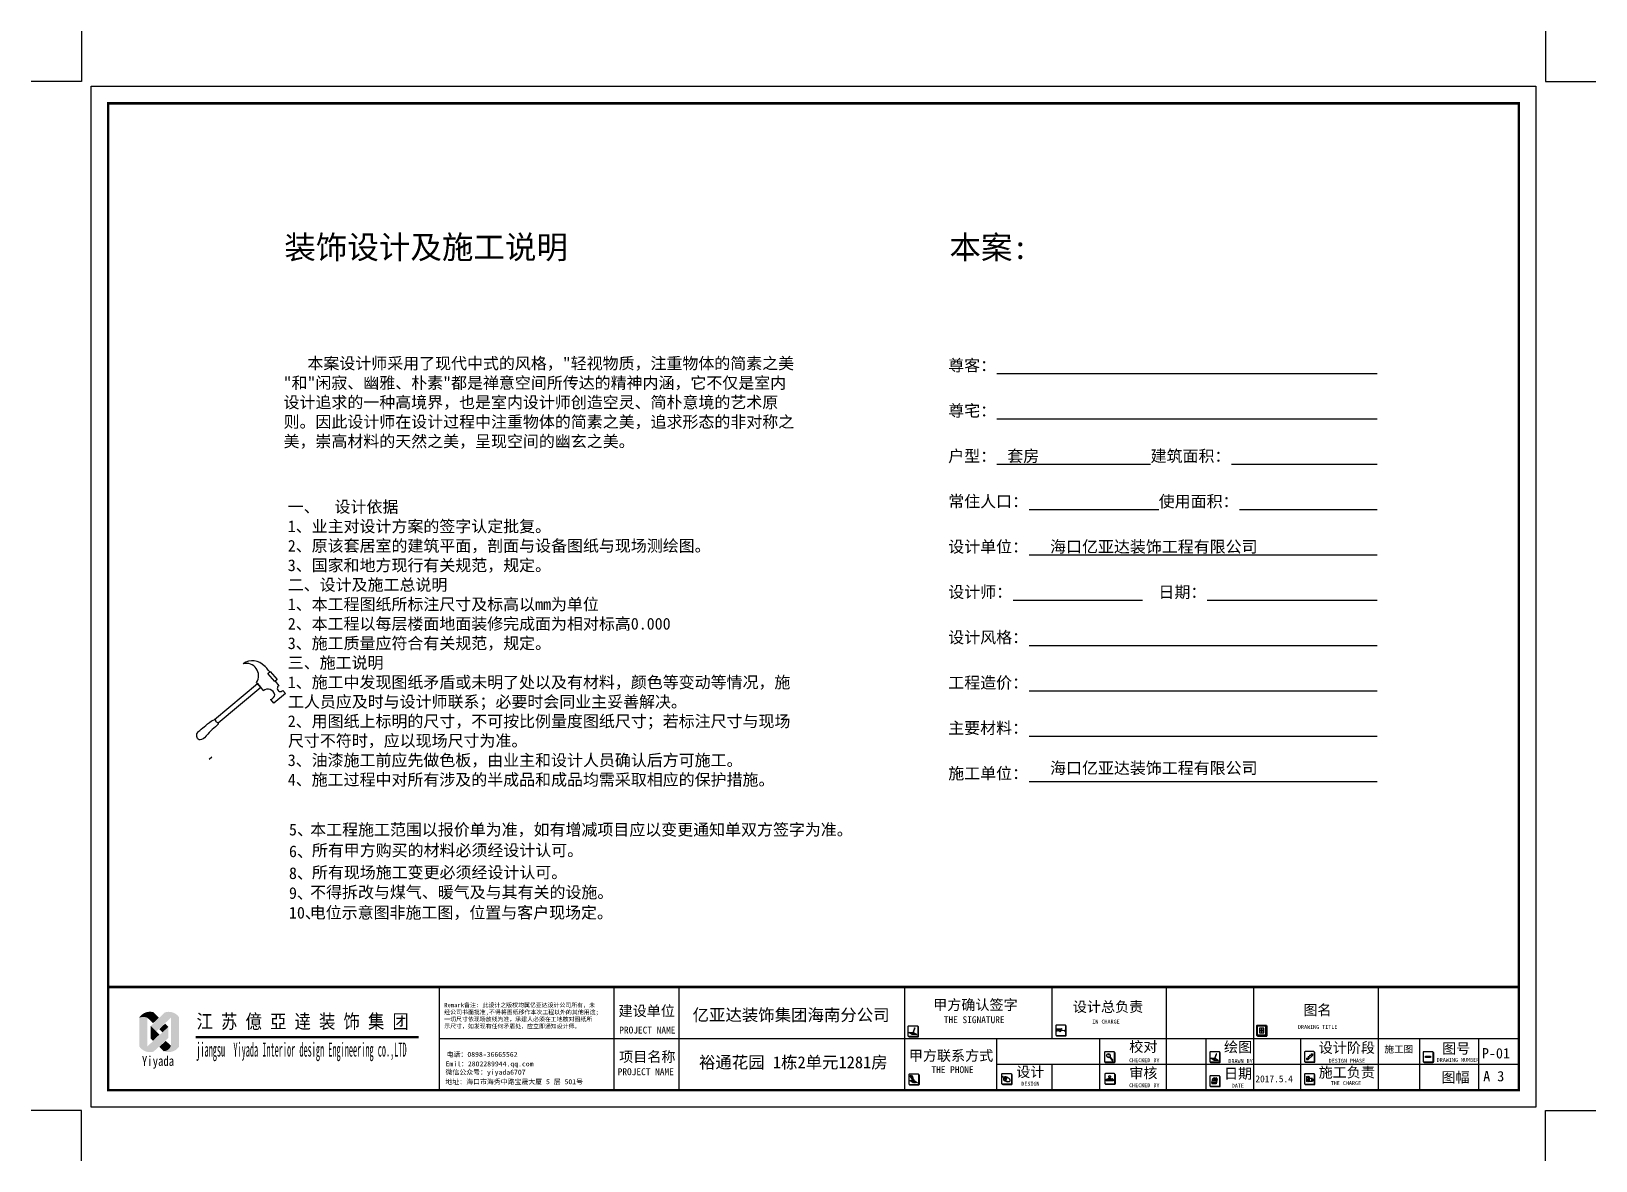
# Model space of a CAD drawing. Header units: millimetres. Extents: x 39175 to 431497, y 45587 to 68580.
# Drawn here: x 113698 to 145529, y 45587 to 68580 of the extents above; entities that cross this region are included whole.
import ezdxf

# ---------------------------------------------------------------- set-up
doc = ezdxf.new("R2010")
doc.units = ezdxf.units.MM
for name, color, linetype in [('0-01图框模板说明', 2, 'Continuous'), ('0-02图框细线', 136, 'Continuous'), ('06其他', 8, 'Continuous'), ('2', 2, 'Continuous'), ('t', 4, 'Continuous'), ('TK', 1, 'Continuous'), ('填充', 252, 'Continuous')]:
    doc.layers.add(name, color=color, linetype=linetype)
doc.layers.add('Z not print', color=8, linetype='Continuous', plot=False)
doc.styles.add('H1', font='')
doc.styles.add('PYHCN', font='')
doc.styles.get("Standard").update_dxf_attribs({"font": ''})
doc.styles.add('黑体', font='simhei.ttf')
doc.styles.get('H1').set_extended_font_data('SimSun')
doc.styles.get('PYHCN').set_extended_font_data('SimSun')
doc.styles.get('Standard').set_extended_font_data('NSimSun')

msp = doc.modelspace()

# ---------------------------------------------------------------- texts
at = {"layer": '0-02图框细线', "insert": (143212.8, 47773.1), "char_height": 210, "attachment_point": 4}
msp.add_mtext('{\\fSimSun|b0|i0|c134|p2;P-01}', dxfattribs=at)
at = {"layer": '2', "style": 'PYHCN'}
for s, height, p in [('装饰设计及施工说明', 470.2, (118846.1, 63949.5)), ('本案:', 470.2, (132378.5, 63945.8)), ('尊客：', 238.04, (132355.2, 61660.1)), ('尊宅：', 238.04, (132355.2, 60737.2)), ('户型：', 238.04, (132355.2, 59814.3)), ('套房', 238.04, (133557, 59814.3)), ('建筑面积：', 238.04, (136472.7, 59814.3)), ('常住人口：', 238.04, (132355.2, 58891.4)), ('使用面积：', 238.04, (136637.4, 58891.4)), ('设计单位：', 238.04, (132355.2, 57968.5)), ('海口亿亚达装饰工程有限公司', 238.04, (134427.8, 57968.5)), ('设计师：', 238.04, (132355.2, 57045.6)), ('  日期：', 238.04, (136308, 57045.6)), ('设计风格：', 238.04, (132355.2, 56122.7)), ('工程造价：', 238.04, (132355.2, 55199.8)), ('主要材料：', 238.04, (132355.2, 54276.9)), ('施工单位：', 238.04, (132355.2, 53354)), ('海口亿亚达装饰工程有限公司', 238.04, (134427.8, 53462.5))]:
    msp.add_text(s, height=height, dxfattribs=at).set_placement(p)
at = {"layer": '2', "attachment_point": 1, "style": 'PYHCN'}
for s, insert, char_height, width in [('{\\fFangSong_GB2312|b0|i0|c134|p49;   }本案设计师采用了现代中式的风格，{\\fFangSong_GB2312|b0|i0|c134|p49;"}轻视物质，注重物体的简素之美{\\fFangSong_GB2312|b0|i0|c134|p49;"}和{\\fFangSong_GB2312|b0|i0|c134|p49;"}闲寂、幽雅、朴素{\\fFangSong_GB2312|b0|i0|c134|p49;"}都是禅意空间所传达的精神内涵，它不仅是室内设计追求的一种高境界，也是室内设计师创造空灵、简朴意境的艺术原则。因此设计师在设计过程中注重物体的简素之美，追求形态的非对称之美，崇高材料的天然之美，呈现空间的幽玄之美。', (118830.8, 61939.1), 238.0397, 10360.337), ('\\pi-4.667,l4.667,t4.667;一、{\\fFangSong_GB2312|b0|i0|c134|p49;^I}设计依据{\\fTimes New Roman|b0|i0|c0|p18;^J\\fFangSong_GB2312|b0|i0|c134|p49;1}、业主对设计方案的签字认定批复。{\\fTimes New Roman|b0|i0|c0|p18;\\P\\pi0,tz;\\fFangSong_GB2312|b0|i0|c134|p49;2}、原该套居室的建筑平面，剖面与设备图纸与现场测绘图。{\\fTimes New Roman|b0|i0|c0|p18;\\P\\fFangSong_GB2312|b0|i0|c134|p49;3}、国家和地方现行有关规范，规定。{\\fTimes New Roman|b0|i0|c0|p18;\\P\\pl0;}二、设计及施工总说明{\\fTimes New Roman|b0|i0|c0|p18;\\P\\pi4.833;\\fFangSong_GB2312|b0|i0|c134|p49;1}、本工程图纸所标注尺寸及标高以{\\fFangSong_GB2312|b0|i0|c134|p49;mm}为单位{\\fTimes New Roman|b0|i0|c0|p18;\\P\\fFangSong_GB2312|b0|i0|c134|p49;2}、本工程以每层楼面地面装修完成面为相对标高{\\fFangSong_GB2312|b0|i0|c134|p49;0.000\\P3}、施工质量应符合有关规范，规定。{\\fTimes New Roman|b0|i0|c0|p18;\\P}三、施工说明{\\fFangSong_GB2312|b0|i0|c134|p49;\\P1}、施工中发现图纸矛盾或未明了处以及有材料，颜色等变动等情况，施工人员应及时与设计师联系；必要时会同业主妥善解决。{\\fTimes New Roman|b0|i0|c0|p18;\\P\\fFangSong_GB2312|b0|i0|c134|p49;2}、用图纸上标明的尺寸，不可按比例量度图纸尺寸；若标注尺寸与现场尺寸不符时，应以现场尺寸为准。{\\fTimes New Roman|b0|i0|c0|p18;\\P\\fFangSong_GB2312|b0|i0|c134|p49;3}、油漆施工前应先做色板，由业主和设计人员确认后方可施工。{\\fTimes New Roman|b0|i0|c0|p18;\\P\\fFangSong_GB2312|b0|i0|c134|p49;4}、施工过程中对所有涉及的半成品和成品均需采取相应的保护措施。', (118916.3, 59018.7), 238.0397, 10360.337), ('5{\\fFangSong_GB2312|b0|i0|c134|p50;、}', (118940.9, 52447.4), 238.04, 10360.337), ('{\\C2;本工程施工范围以报价单为准，如有增减项目应以变更通知单双方签字为准。}', (119372.3, 52446.4), 238.04, 12480.802), ('6{\\fFangSong_GB2312|b0|i0|c134|p50;、}', (118940.9, 52005.1), 238.04, 10360.337), ('所有甲方购买的材料必须经设计认可。', (119407.3, 52025.8), 238.04, 12480.802), ('所有现场施工变更必须经设计认可。', (119407.3, 51575.9), 238.04, 12480.802), ('8{\\fFangSong_GB2312|b0|i0|c134|p50;、}', (118940.9, 51560), 238.04, 10360.337), ('9{\\fFangSong_GB2312|b0|i0|c134|p50;、}', (118940.9, 51155.4), 238.04, 10360.337), ('不得拆改与煤气、暖气及与其有关的设施。', (119371.2, 51172.5), 238.04, 12480.802), ('10{\\fFangSong_GB2312|b0|i0|c134|p50;、}', (118940.9, 50755.6), 238.04, 10360.337), ('电位示意图非施工图，位置与客户现场定。', (119363.8, 50758.1), 238.04, 12480.802)]:
    msp.add_mtext(s, dxfattribs=dict(at, insert=insert, char_height=char_height, width=width))

# ---------------------------------------------------------------- blocks, each defined once
blk = doc.blocks.new('hgggg')
at = {"layer": '0-01图框模板说明'}
for points in [[(3462.78, 399.27, -0.414214), (3462.58, 399.08), (3460.02, 399.08, -0.071272), (3459.97, 399.08, 0.348143), (3460.16, 398.93), (3462.72, 398.93, 0.414214), (3462.92, 399.13), (3462.92, 401.69, 0.333108), (3462.77, 401.87, -0.057743), (3462.78, 401.83)], [(3505.73, 399.54, -0.414214), (3505.53, 399.34), (3502.97, 399.34, -0.071272), (3502.92, 399.35, 0.348143), (3503.11, 399.2), (3505.67, 399.2, 0.414214), (3505.86, 399.39), (3505.86, 401.95, 0.333108), (3505.72, 402.14, -0.057743), (3505.73, 402.09)], [(3564.11, 399.47, -0.414214), (3563.92, 399.28), (3561.36, 399.28, -0.071272), (3561.3, 399.28, 0.348143), (3561.5, 399.13), (3564.05, 399.13, 0.414214), (3564.25, 399.33), (3564.25, 401.89, 0.333108), (3564.11, 402.08, -0.057743), (3564.11, 402.03)], [(3519.89, 391.78, -0.414214), (3519.7, 391.59), (3517.14, 391.59, -0.071272), (3517.08, 391.59, 0.348143), (3517.27, 391.44), (3519.83, 391.44, 0.414214), (3520.03, 391.64), (3520.03, 394.2, 0.333108), (3519.89, 394.39, -0.057743), (3519.89, 394.34)], [(3550.49, 391.78, -0.414214), (3550.29, 391.59), (3547.73, 391.59, -0.071272), (3547.68, 391.59, 0.348143), (3547.87, 391.44), (3550.43, 391.44, 0.414214), (3550.62, 391.64), (3550.62, 394.2, 0.333108), (3550.48, 394.39, -0.057743), (3550.49, 394.34)], [(3578.01, 391.85, -0.414214), (3577.81, 391.65), (3575.26, 391.65, -0.071272), (3575.2, 391.66, 0.348143), (3575.39, 391.51), (3577.95, 391.51, 0.414214), (3578.15, 391.7), (3578.15, 394.26, 0.333108), (3578.01, 394.45, -0.057743), (3578.01, 394.4)], [(3612.51, 391.82, -0.414214), (3612.31, 391.62), (3609.76, 391.62, -0.071272), (3609.7, 391.63, 0.348143), (3609.89, 391.48), (3612.45, 391.48, 0.414214), (3612.65, 391.67), (3612.65, 394.23, 0.333108), (3612.51, 394.42, -0.057743), (3612.51, 394.38)], [(3610.26, 393.25), (3611.74, 393.25), (3611.74, 392.89), (3610.26, 392.89)], [(3463.02, 385.28, -0.414214), (3462.83, 385.09), (3460.27, 385.09, -0.071272), (3460.21, 385.1, 0.348143), (3460.4, 384.94), (3462.96, 384.94, 0.414214), (3463.16, 385.14), (3463.16, 387.7, 0.333108), (3463.02, 387.89, -0.057743), (3463.02, 387.84)], [(3489.99, 385.41, -0.414214), (3489.79, 385.21), (3487.23, 385.21, -0.071272), (3487.18, 385.22, 0.348143), (3487.37, 385.07), (3489.93, 385.07, 0.414214), (3490.12, 385.26), (3490.12, 387.82, 0.333108), (3489.98, 388.01, -0.057743), (3489.99, 387.97)], [(3519.99, 385.44, -0.414214), (3519.79, 385.25), (3517.23, 385.25, -0.071272), (3517.18, 385.26, 0.348143), (3517.37, 385.1), (3519.93, 385.1, 0.414214), (3520.13, 385.3), (3520.13, 387.86, 0.333108), (3519.98, 388.05, -0.057743), (3519.99, 388)], [(3550.49, 384.79, -0.414214), (3550.29, 384.59), (3547.73, 384.59, -0.071272), (3547.68, 384.6, 0.348143), (3547.87, 384.45), (3550.43, 384.45, 0.414214), (3550.62, 384.64), (3550.62, 387.2, 0.333108), (3550.48, 387.39, -0.057743), (3550.49, 387.35)], [(3578.01, 385.37, -0.414214), (3577.81, 385.18), (3575.26, 385.18, -0.071272), (3575.2, 385.18, 0.348143), (3575.39, 385.03), (3577.95, 385.03, 0.414214), (3578.15, 385.23), (3578.15, 387.79, 0.333108), (3578.01, 387.98, -0.057743), (3578.01, 387.93)]]:
    blk.add_hatch(color=8, dxfattribs=at).paths.add_polyline_path(points)
h = blk.add_hatch(color=8, dxfattribs=at)
h.paths.add_polyline_path([(3562.64, 400.99), (3562.38, 400.99), (3562.38, 400.75), (3562.64, 400.75)])
h.paths.add_polyline_path([(3562.64, 400.75), (3562.89, 400.75), (3562.89, 400.99), (3562.64, 400.99)])
h.paths.add_polyline_path([(3562.64, 400.75), (3562.64, 400.52), (3562.89, 400.52), (3562.89, 400.75)])
h.paths.add_polyline_path([(3562.64, 400.75), (3562.38, 400.75), (3562.38, 400.52), (3562.64, 400.52)])
at = {"layer": '06其他', "linetype": 'ByBlock'}
h = blk.add_hatch(color=7, dxfattribs=at)
h.set_gradient(color1=(255, 241, 220), color2=(255, 110, 0), rotation=45, tint=1, name='HEMISPHERICAL')
h.paths.add_polyline_path([(3236.45, 404.6), (3236.45, 404.49, -0.16489), (3238.73, 404.49), (3240.42, 402.87), (3242.1, 404.5), (3240.44, 406.09, 0.313173)])
h = blk.add_hatch(color=16, dxfattribs=at)
h.set_gradient(color1=(127, 0, 0), color2=(204, 0, 0), rotation=135, tint=1, name='INVHEMISPHERICAL')
h.paths.add_polyline_path([(3239.73, 402.05), (3241.33, 400.45), (3245.63, 404.5, -0.337042), (3247.93, 404.67, 0.33371), (3243.79, 405.98)])
h = blk.add_hatch(color=1, dxfattribs=at)
h.set_gradient(color1=(255, 0, 0), color2=(255, 127, 0), tint=1, name='INVHEMISPHERICAL')
h.paths.add_polyline_path([(3247.93, 404.67, 0.339601), (3245.61, 404.49), (3245.61, 396.3, -0.318809), (3243.51, 394.73, 0.343219), (3247.93, 395.99)])
h = blk.add_hatch(color=20, dxfattribs=at)
h.set_gradient(color1=(255, 63, 0), color2=(253, 236, 196), tint=1, name='HEMISPHERICAL')
h.paths.add_polyline_path([(3236.45, 396.06, 0.322561), (3240.57, 394.61, -0.167756), (3238.73, 396.1), (3238.73, 404.49, 0.16489), (3236.45, 404.49)])
h = blk.add_hatch(color=20, dxfattribs=at)
h.set_gradient(color1=(255, 63, 0), color2=(253, 236, 196), rotation=45, tint=1)
h.paths.add_polyline_path([(3238.73, 396.1, 0.167756), (3240.57, 394.61), (3244.88, 398.63), (3244.88, 401.83)])
h = blk.add_hatch(color=18, dxfattribs=at)
h.set_gradient(color1=(76, 0, 0), color2=(127, 0, 0), rotation=45, tint=1, name='CURVED')
h.paths.add_polyline_path([(3239.73, 402.05), (3239.73, 398.39), (3240.37, 397.77), (3242.25, 399.53)])
h = blk.add_hatch(color=11, dxfattribs=at)
h.set_gradient(color1=(254, 140, 88), color2=(97, 0, 2), rotation=45, tint=1, name='HEMISPHERICAL')
h.paths.add_polyline_path([(3242.22, 401.14), (3243.16, 400.23), (3244.88, 401.83), (3243.92, 402.75)])
h = blk.add_hatch(color=16, dxfattribs=at)
h.set_gradient(color1=(127, 0, 0), color2=(204, 0, 0), rotation=45, tint=1, name='CURVED')
h.paths.add_polyline_path([(3245.61, 396.3), (3244.1, 397.75), (3242.21, 395.99), (3243.51, 394.73, 0.318809)])
at = {"layer": '0-01图框模板说明', "color": 8}
for p, q in [((3503.25, 401.2), (3504.44, 401.29)), ((3503.43, 401.19), (3504.46, 401.27)), ((3504.18, 400.74), (3505.37, 400.84)), ((3504.36, 400.73), (3505.39, 400.81)), ((3561.98, 400.75), (3563.29, 400.75)), ((3562.64, 401.41), (3562.64, 400.1)), ((3461.2, 399.82), (3461.18, 399.77)), ((3461.19, 399.82), (3461.18, 399.79)), ((3461.2, 399.79), (3461.18, 399.77)), ((3461.18, 399.79), (3461.18, 399.77)), ((3461.21, 399.82), (3461.2, 399.79)), ((3518.38, 393.02), (3519.23, 392.05)), ((3518.54, 393.16), (3519.38, 392.19)), ((3548.9, 392.34), (3548.88, 392.3)), ((3548.88, 392.3), (3548.89, 392.28)), ((3548.91, 392.33), (3548.89, 392.28)), ((3548.9, 392.3), (3548.89, 392.28)), ((3548.92, 392.33), (3548.9, 392.3)), ((3575.67, 392.73), (3575.67, 392.32)), ((3575.67, 392.73), (3576.12, 392.73)), ((3575.67, 392.32), (3576.13, 392.32)), ((3576.12, 393.15), (3576.56, 393.15)), ((3576.12, 393.15), (3576.12, 392.73)), ((3577.45, 393.49), (3576.13, 392.32)), ((3576.56, 393.56), (3576.56, 393.15)), ((3576.56, 393.56), (3577.01, 393.56)), ((3577.01, 393.95), (3577.45, 393.95)), ((3577.01, 393.95), (3577.01, 393.56)), ((3577.45, 393.95), (3577.45, 393.49)), ((3487.53, 386.56), (3487.53, 386.56)), ((3487.66, 386.95), (3488.14, 386.7)), ((3488.27, 386.93), (3487.79, 387.11)), ((3487.86, 386.92), (3487.86, 386.92)), ((3487.86, 386.92), (3488.21, 386.73)), ((3488.28, 386.86), (3487.91, 387.01)), ((3488.9, 387.07), (3488.28, 387.23)), ((3488.41, 386.7), (3488.52, 386.64)), ((3517.44, 386.49), (3517.74, 386.7)), ((3517.77, 386.7), (3518.07, 386.7)), ((3518.41, 386.87), (3518.41, 386.93)), ((3518.52, 386.87), (3518.52, 386.93)), ((3518.89, 386.7), (3519.22, 386.7)), ((3519.52, 386.49), (3519.25, 386.69)), ((3549.63, 386.78), (3549.3, 385.36)), ((3549.68, 386.74), (3549.35, 385.32)), ((3549.72, 386.71), (3549.39, 385.29)), ((3549.76, 386.67), (3549.43, 385.25)), ((3549.59, 386.82), (3549.76, 386.67)), ((3575.68, 387.24), (3575.68, 386.03)), ((3577.38, 386.76), (3576.17, 386.76)), ((3576.49, 387.24), (3576.49, 386.03)), ((3461.35, 385.57), (3460.39, 386.21)), ((3460.39, 386.21), (3461.18, 386.21)), ((3461.6, 386.21), (3461.68, 386.21)), ((3461.68, 386.21), (3462.65, 385.57)), ((3487.75, 386.44), (3488.36, 386.1)), ((3548.12, 385.4), (3548.29, 385.25)), ((3549.3, 385.36), (3548.17, 385.36)), ((3549.35, 385.32), (3548.21, 385.32)), ((3549.39, 385.29), (3548.26, 385.29)), ((3549.43, 385.25), (3548.29, 385.25)), ((3577.38, 385.95), (3576.17, 385.95))]:
    blk.add_line(p, q, dxfattribs=at)
at = {"layer": '0-01图框模板说明', "color": 2, "const_width": 0.724}
blk.add_lwpolyline([(3637.38, 670.41), (3637.38, 383.41), (3227.38, 383.41), (3227.38, 670.41)], close=True, dxfattribs=at)
blk.add_lwpolyline([(3637.38, 413.41), (3227.33, 413.41)], dxfattribs=at)
at = {"layer": '0-01图框模板说明', "color": 8}
for points in [[(3460.02, 399.08), (3462.58, 399.08, 0.414214), (3462.78, 399.27), (3462.78, 401.83, 0.414214), (3462.58, 402.03), (3460.02, 402.03, 0.414214), (3459.83, 401.83), (3459.83, 399.27, 0.414214)], [(3461.84, 401.41), (3461.73, 401.44), (3461.74, 401.46, -0.451962), (3461.8, 401.49), (3461.81, 401.48, -0.418435), (3461.84, 401.42)], [(3502.97, 399.34), (3505.53, 399.34, 0.414214), (3505.73, 399.54), (3505.73, 402.09, 0.414214), (3505.53, 402.29), (3502.97, 402.29, 0.414214), (3502.78, 402.09), (3502.78, 399.54, 0.414214)], [(3561.36, 399.28), (3563.92, 399.28, 0.414214), (3564.11, 399.47), (3564.11, 402.03, 0.414214), (3563.92, 402.23), (3561.36, 402.23, 0.414214), (3561.16, 402.03), (3561.16, 399.47, 0.414214)], [(3517.14, 391.59), (3519.7, 391.59, 0.414214), (3519.89, 391.78), (3519.89, 394.34, 0.414214), (3519.7, 394.54), (3517.14, 394.54, 0.414214), (3516.94, 394.34), (3516.94, 391.78, 0.414214)], [(3547.73, 391.59), (3550.29, 391.59, 0.414214), (3550.49, 391.78), (3550.49, 394.34, 0.414214), (3550.29, 394.54), (3547.73, 394.54, 0.414214), (3547.54, 394.34), (3547.54, 391.78, 0.414214)], [(3549.55, 393.92), (3549.44, 393.95), (3549.44, 393.97, -0.451962), (3549.51, 394), (3549.52, 393.99, -0.418435), (3549.55, 393.93)], [(3575.26, 391.65), (3577.81, 391.65, 0.414214), (3578.01, 391.85), (3578.01, 394.4, 0.414214), (3577.81, 394.6), (3575.26, 394.6, 0.414214), (3575.06, 394.4), (3575.06, 391.85, 0.414214)], [(3609.76, 391.62), (3612.31, 391.62, 0.414214), (3612.51, 391.82), (3612.51, 394.38, 0.414214), (3612.31, 394.57), (3609.76, 394.57, 0.414214), (3609.56, 394.38), (3609.56, 391.82, 0.414214)], [(3460.27, 385.09), (3462.83, 385.09, 0.414214), (3463.02, 385.28), (3463.02, 387.84, 0.414214), (3462.83, 388.04), (3460.27, 388.04, 0.414214), (3460.07, 387.84), (3460.07, 385.28, 0.414214)], [(3487.23, 385.21), (3489.79, 385.21, 0.414214), (3489.99, 385.41), (3489.99, 387.97, 0.414214), (3489.79, 388.16), (3487.23, 388.16, 0.414214), (3487.03, 387.97), (3487.03, 385.41, 0.414214)], [(3517.23, 385.25), (3519.79, 385.25, 0.414214), (3519.99, 385.44), (3519.99, 388, 0.414214), (3519.79, 388.2), (3517.23, 388.2, 0.414214), (3517.04, 388), (3517.04, 385.44, 0.414214)], [(3547.73, 384.59), (3550.29, 384.59, 0.414214), (3550.49, 384.79), (3550.49, 387.35, 0.414214), (3550.29, 387.54), (3547.73, 387.54, 0.414214), (3547.54, 387.35), (3547.54, 384.79, 0.414214)], [(3575.26, 385.18), (3577.81, 385.18, 0.414214), (3578.01, 385.37), (3578.01, 387.93, 0.414214), (3577.81, 388.13), (3575.26, 388.13, 0.414214), (3575.06, 387.93), (3575.06, 385.37, 0.414214)], [(3517.48, 386.5), (3519.48, 386.5, -0.414214), (3519.53, 386.45), (3519.53, 386.19, -0.414214), (3519.48, 386.13), (3517.48, 386.13, -0.414214), (3517.42, 386.19), (3517.42, 386.45, -0.414214)]]:
    blk.add_lwpolyline(points, format="xyb", close=True, dxfattribs=at)
for points in [[(3459.97, 399.08, 0.348143), (3460.16, 398.93), (3462.72, 398.93, 0.414214), (3462.92, 399.13), (3462.92, 401.69, 0.333108), (3462.77, 401.87)], [(3502.92, 399.35, 0.348143), (3503.11, 399.2), (3505.67, 399.2, 0.414214), (3505.86, 399.39), (3505.86, 401.95, 0.333108), (3505.72, 402.14)], [(3561.3, 399.28, 0.348143), (3561.5, 399.13), (3564.05, 399.13, 0.414214), (3564.25, 399.33), (3564.25, 401.89, 0.333108), (3564.11, 402.08)], [(3517.08, 391.59, 0.348143), (3517.27, 391.44), (3519.83, 391.44, 0.414214), (3520.03, 391.64), (3520.03, 394.2, 0.333108), (3519.89, 394.39)], [(3547.68, 391.59, 0.348143), (3547.87, 391.44), (3550.43, 391.44, 0.414214), (3550.62, 391.64), (3550.62, 394.2, 0.333108), (3550.48, 394.39)], [(3575.2, 391.66, 0.348143), (3575.39, 391.51), (3577.95, 391.51, 0.414214), (3578.15, 391.7), (3578.15, 394.26, 0.333108), (3578.01, 394.45)], [(3609.7, 391.63, 0.348143), (3609.89, 391.48), (3612.45, 391.48, 0.414214), (3612.65, 391.67), (3612.65, 394.23, 0.333108), (3612.51, 394.42)], [(3460.21, 385.1, 0.348143), (3460.4, 384.94), (3462.96, 384.94, 0.414214), (3463.16, 385.14), (3463.16, 387.7, 0.333108), (3463.02, 387.89)], [(3487.18, 385.22, 0.348143), (3487.37, 385.07), (3489.93, 385.07, 0.414214), (3490.12, 385.26), (3490.12, 387.82, 0.333108), (3489.98, 388.01)], [(3517.18, 385.26, 0.348143), (3517.37, 385.1), (3519.93, 385.1, 0.414214), (3520.13, 385.3), (3520.13, 387.86, 0.333108), (3519.98, 388.05)], [(3547.68, 384.6, 0.348143), (3547.87, 384.45), (3550.43, 384.45, 0.414214), (3550.62, 384.64), (3550.62, 387.2, 0.333108), (3550.48, 387.39)], [(3575.2, 385.18, 0.348143), (3575.39, 385.03), (3577.95, 385.03, 0.414214), (3578.15, 385.23), (3578.15, 387.79, 0.333108), (3578.01, 387.98)]]:
    blk.add_lwpolyline(points, format="xyb", dxfattribs=at)
for points in [[(3461.4, 400.19), (3461.44, 400.19), (3462.41, 399.56), (3461.11, 399.56), (3460.14, 400.19), (3461.28, 400.19)], [(3549.11, 392.7), (3549.15, 392.7), (3550.12, 392.07), (3548.82, 392.07), (3547.85, 392.7), (3548.98, 392.7)], [(3518.62, 386.76), (3518.8, 386.76), (3518.93, 386.68), (3518.03, 386.68), (3518.17, 386.76), (3518.31, 386.76)], [(3548.7, 386.82), (3549.59, 386.82), (3549.26, 385.4), (3548.12, 385.4), (3548.45, 386.82), (3548.65, 386.82)]]:
    blk.add_lwpolyline(points, dxfattribs=at)
for points in [[(3461.8, 401.3), (3461.7, 401.34), (3461.23, 400.06), (3461.34, 400.03)], [(3461.84, 401.4), (3461.73, 401.45), (3461.69, 401.35), (3461.81, 401.3)], [(3561.37, 399.48), (3563.91, 399.48), (3563.91, 402.02), (3561.37, 402.02)], [(3561.98, 400.1), (3563.29, 400.1), (3563.29, 401.41), (3561.98, 401.41)], [(3562.38, 400.99), (3562.89, 400.99), (3562.89, 400.52), (3562.38, 400.52)], [(3461.21, 399.82), (3461.19, 399.82), (3461.23, 400.06), (3461.34, 400.03)], [(3548.92, 392.33), (3548.9, 392.34), (3548.94, 392.57), (3549.04, 392.54)], [(3549.51, 393.82), (3549.4, 393.85), (3548.94, 392.57), (3549.04, 392.54)], [(3549.55, 393.91), (3549.44, 393.96), (3549.4, 393.86), (3549.51, 393.81)], [(3610.26, 393.25), (3611.74, 393.25), (3611.74, 392.89), (3610.26, 392.89)], [(3518.03, 386.68), (3518.93, 386.68), (3518.93, 386.57), (3518.03, 386.57)], [(3548.41, 385.73), (3548.52, 385.73), (3548.49, 385.65), (3548.38, 385.65)], [(3548.72, 386.48), (3549.18, 386.48), (3549.07, 386.11), (3548.6, 386.11)], [(3548.63, 385.73), (3548.74, 385.73), (3548.71, 385.65), (3548.6, 385.65)], [(3548.84, 385.73), (3548.95, 385.73), (3548.93, 385.65), (3548.81, 385.65)], [(3549.06, 385.73), (3549.17, 385.73), (3549.14, 385.65), (3549.03, 385.65)]]:
    blk.add_lwpolyline(points, close=True, dxfattribs=at)
for centre, radius in [((3518.13, 393.49), 0.533), ((3460.78, 387.49), 0.262), ((3460.95, 386.98), 0.0374), ((3461.02, 386.84), 0.0374), ((3461.04, 387.02), 0.0374), ((3461.09, 386.69), 0.0374), ((3461.11, 386.88), 0.0374), ((3461.13, 387.08), 0.0374), ((3461.16, 386.51), 0.0374), ((3461.18, 386.73), 0.0374), ((3461.2, 386.94), 0.0374), ((3461.25, 386.56), 0.0374), ((3461.26, 386.79), 0.0374), ((3461.34, 386.61), 0.0374), ((3549.28, 386.66), 0.04), ((3461.39, 386.21), 0.212)]:
    blk.add_circle(centre, radius, dxfattribs=at)
for centre, radius, start, end in [((3503.53, 400.83), 0.368, 105.757, 120.9015), ((3503.54, 400.47), 0.321, 39.9377, 115.0821), ((3503.66, 401.01), 0.239, 194.4811, 315.0527), ((3503.43, 401.18), 0.00492, 94.538, 105.757), ((3504.46, 400.38), 0.368, 105.757, 138.6812), ((3504.36, 400.73), 0.00492, 94.538, 105.757), ((3504.37, 401.1), 0.208, 298.7114, 70.1269), ((3504.37, 401.09), 0.198, 300.3285, 62.5398), ((3504.46, 401.26), 0.00492, 62.5398, 94.538), ((3504.47, 400.92), 0.00504, 133.8328, 294.2798), ((3505.3, 400.64), 0.208, 298.7114, 70.1269), ((3505.39, 400.81), 0.00492, 62.5398, 94.538), ((3505.3, 400.64), 0.198, 300.3285, 62.5398), ((3505.4, 400.46), 0.00504, 133.8328, 294.2798), ((3518.14, 393.44), 0.533, 191.5054, 300.5031), ((3518.1, 393.5), 0.266, 22.4479, 114.9174), ((3518.04, 393.62), 0.125, 340.0341, 111.5177), ((3518.14, 393.44), 0.533, 323.7918, 16.5929), ((3519.27, 392.15), 0.116, 246.2917, 21.6824), ((3459.09, 385.81), 2.13, 10.8653, 46.0134), ((3466.51, 389.2), 5.72, 196.3548, 210.1283), ((3488.27, 386.62), 0.686, 172.2315, 207.5085), ((3487.9, 386.71), 0.315, 158.1829, 240.9002), ((3488.94, 386.19), 1.48, 139.3249, 154.2833), ((3488.13, 386.74), 0.518, 74.0812, 127.264), ((3487.88, 386.97), 0.0535, 54.1755, 246.924), ((3487.91, 386.98), 0.691, 277.384, 14.5417), ((3488.3, 386.97), 0.31, 239.1443, 279.6549), ((3488.23, 386.8), 0.0797, 255.5948, 46.2056), ((3488.13, 386.65), 0.31, 22.1455, 62.6561), ((3488.34, 386.74), 0.0787, 279.6549, 22.1455), ((3487.87, 385.42), 1.94, 28.784, 58.3007), ((3517.77, 386.65), 0.0574, 90, 119.8772), ((3518.46, 388.33), 1.14, 259.2449, 280.7551), ((3517.99, 386.87), 0.423, 7.6088, 51.9955), ((3518.23, 386.94), 0.197, 284.907, 336.821), ((3518.47, 387.04), 0.345, 237.0341, 302.9659), ((3518.94, 386.87), 0.423, 128.0045, 172.3912), ((3518.56, 386.87), 0.0402, 180, 209.5766), ((3518.71, 386.96), 0.21, 209.5766, 255.9056), ((3519.22, 386.65), 0.0574, 58.6434, 90), ((3548.67, 386.66), 0.04, 133.5405, 58.5094), ((3548.94, 386.72), 0.301, 120.0838, 193.4607), ((3548.67, 386.67), 0.0305, 218.3923, 328.4538), ((3548.94, 386.73), 0.249, 118.9884, 196.0214), ((3548.69, 386.65), 0.04, 72.6047, 87.6936), ((3548.83, 386.84), 0.146, 350.5454, 105.731), ((3548.81, 386.83), 0.115, 355.4404, 89.6822), ((3549.55, 386.72), 0.301, 127.1675, 193.4607), ((3549.3, 386.65), 0.04, 72.6047, 215.7707), ((3549.28, 386.67), 0.0305, 218.3923, 328.4538), ((3549.54, 386.73), 0.24, 120.88, 197.6449), ((3549.43, 386.88), 0.102, 75.6414, 126.1244), ((3549.42, 386.86), 0.0801, 333.2308, 96.566), ((3549.42, 386.86), 0.124, 340.7006, 72.9302), ((3488.96, 388.03), 2.17, 233.0714, 279.6677), ((3489.22, 387.84), 1.94, 243.4996, 273.0164), ((3489.18, 386.27), 0.4, 290.3762, 11.4241)]:
    blk.add_arc(centre, radius, start, end, dxfattribs=at)
for centre, major_axis, ratio in [((3503.23, 400.89), (0, 0.305), 0.646017), ((3503.25, 400.88), (0, 0.305), 0.646017), ((3503.99, 400.67), (0, 0.305), 0.646017), ((3504, 400.66), (0, 0.305), 0.646017), ((3576.08, 387.24), (-0.401, 0), 0.454196), ((3576.17, 386.35), (0, 0.401), 0.454196), ((3577.38, 386.35), (0, 0.401), 0.454196), ((3576.08, 386.03), (-0.401, 0), 0.454196)]:
    blk.add_ellipse(centre, major_axis=major_axis, ratio=ratio, dxfattribs=at)
blk.add_ellipse((3518.46, 387.35), major_axis=(0.376, 0), ratio=0.460933, start_param=-0.967391, end_param=4.108984, dxfattribs=at)
for points in [[(3487.72, 387.06), (3487.51, 387.09), (3487.4, 387.2), (3487.35, 387.45)], [(3487.75, 387.1), (3487.5, 387.1), (3487.42, 387.28), (3487.37, 387.47)]]:
    blk.add_open_spline(points, degree=3, dxfattribs=at)
blk.add_spline([(3461.39, 385.99), (3461.81, 385.81), (3461.82, 385.95), (3461.63, 385.91), (3461.51, 385.57), (3462.03, 385.66), (3462.12, 385.57)], degree=3, dxfattribs=at)
at = {"layer": '0-02图框细线'}
for p, q in [((3323.65, 383.41), (3323.65, 413.41)), ((3374.42, 383.24), (3374.42, 413.41)), ((3393.31, 383.24), (3393.31, 413.41)), ((3458.92, 383.41), (3458.92, 413.41)), ((3501.79, 398.41), (3501.79, 413.41)), ((3534.96, 398.41), (3534.96, 413.41)), ((3560.37, 383.41), (3560.37, 413.41)), ((3596.6, 398.41), (3596.6, 413.41)), ((3323.65, 398.41), (3637.38, 398.41)), ((3485.71, 383.41), (3485.71, 398.41)), ((3515.58, 383.41), (3515.58, 398.41)), ((3534.96, 383.41), (3534.96, 398.41)), ((3546.55, 383.41), (3546.55, 398.41)), ((3574.07, 383.41), (3574.07, 398.41)), ((3596.6, 383.41), (3596.6, 398.41)), ((3608.67, 383.41), (3608.67, 398.41)), ((3625.66, 398.41), (3625.66, 383.41)), ((3637.38, 390.91), (3485.71, 390.91)), ((3501.79, 383.41), (3501.79, 390.91))]:
    blk.add_line(p, q, dxfattribs=at)
blk.add_lwpolyline([(3642.38, 675.41), (3642.38, 378.41), (3222.38, 378.41), (3222.38, 675.41)], close=True, dxfattribs=at)
at = {"layer": '0-02图框细线', "ltscale": 0.2, "const_width": 0.666}
blk.add_lwpolyline([(3252.82, 398.77), (3317.66, 398.77)], dxfattribs=at)
at = {"layer": 'Z not print', "color": 5}
for points in [[(3219.62, 691.34), (3219.62, 676.74), (3205.02, 676.74)], [(3645.14, 691.34), (3645.14, 676.74), (3659.75, 676.74)], [(3219.62, 362.88), (3219.62, 377.48), (3205.02, 377.48)], [(3645.14, 362.88), (3645.14, 377.48), (3659.75, 377.48)]]:
    blk.add_lwpolyline(points, dxfattribs=at)
at = {"layer": '0-02图框细线'}
for s, insert, char_height, attachment_point in [('{\\fSimSun|b0|i0|c134|p2;甲方确认签字}', (3467.17, 408.05), 3, 4), ('{\\fSimSun|b0|i0|c134|p2;设计总负责}', (3507.77, 407.48), 3, 4), ('{\\fSimHei|b0|i0|c134|p2;Remark备注: 此设计之版权均属亿亚达设计公司所有，未\\P经公司书面批准,不得将图纸移作本次工程以外的其他用途;\\P一切尺寸依现场放线为准，承建人必须在工地核对图纸所\\P示尺寸，如发现有任何矛盾处，应立即通知设计师。}', (3325.04, 401.2), 1.2293, 7), ('{\\fSimSun|b0|i0|c134|p2;建设单位}', (3375.72, 406.29), 3, 4), ('{\\fSimSun|b0|i0|c134|p2;THE SIGNATURE}', (3470.25, 403.87), 2, 4), ('{\\fSimSun|b0|i0|c134|p2;图名}', (3574.77, 406.57), 3, 4), ('{\\fSimSun|b0|i0|c134|p2;PROJECT NAME}', (3375.92, 400.86), 2, 4), ('{\\fSimSun|b0|i0|c134|p2;IN CHARGE}', (3513.43, 403.33), 1.1268, 4), ('{\\fSimSun|b0|i0|c134|p2;DRAWING TITLE}', (3573.2, 401.77), 1.1268, 4), ('{\\fSimSun|b0|i0|c134|p2;校对}', (3524.17, 395.88), 3, 4), ('{\\fSimSun|b0|i0|c134|p2;绘图}', (3551.69, 395.79), 3, 4), ('{\\fSimSun|b0|i0|c134|p2;设计阶段}', (3579.22, 395.59), 3, 4), ('{\\fSimHei|b0|i0|c134|p2;施工图}', (3602.52, 395.2), 2, 5), ('{\\fSimSun|b0|i0|c134|p2;图号}', (3615.08, 395.34), 3, 4), ('{\\fSimSun|b0|i0|c134|p2;Emil：2802289944.qq.com}', (3325.43, 390.84), 1.4341, 4), ('{\\fSimSun|b0|i0|c134|p2;电话：0898-36665562  }', (3325.75, 393.73), 1.4341, 4), ('{\\fSimSun|b0|i0|c134|p2;项目名称}', (3375.89, 392.95), 3, 4), ('{\\fSimSun|b0|i0|c134|p2;甲方联系方式}', (3460.09, 393.27), 3, 4), ('{\\fSimSun|b0|i0|c134|p2;CHECKED BY}', (3524.12, 392.09), 1.1268, 4), ('{\\fSimSun|b0|i0|c134|p2;DRAWN BY}', (3552.99, 391.85), 1.1268, 4), ('{\\fSimSun|b0|i0|c134|p2;DESIGN PHASE}', (3582.13, 391.94), 1.1268, 4), ('{\\fSimSun|b0|i0|c134|p2;DRAWING NUMBER}', (3613.53, 392.18), 1.1268, 4), ('{\\fSimSun|b0|i0|c134|p2;微信公众号：yiyada6707}', (3325.43, 388.43), 1.4341, 4), ('{\\fSimSun|b0|i0|c134|p2;地址：海口市海秀中路宝晟大厦 5 层 501号}', (3325.41, 385.76), 1.4341, 4), ('{\\fSimSun|b0|i0|c134|p2;PROJECT NAME}', (3375.46, 388.74), 2, 4), ('{\\fSimSun|b0|i0|c134|p2;THE PHONE}', (3466.66, 389.35), 2, 4), ('{\\fSimSun|b0|i0|c134|p2;设计}', (3491.31, 388.55), 3, 4), ('{\\fSimSun|b0|i0|c134|p2;审核}', (3524.17, 388.21), 3, 4), ('{\\fSimSun|b0|i0|c134|p2;日期}', (3551.69, 388.07), 3, 4), ('{\\fSimHei|b0|i0|c134|p49;2017.5.4}', (3560.83, 386.68), 2, 4), ('{\\fSimSun|b0|i0|c134|p2;施工负责}', (3579.22, 388.42), 3, 4), ('{\\fSimSun|b0|i0|c134|p2;图幅}', (3614.92, 387), 3, 4), ('{\\fSimSun|b0|i0|c134|p2;A 3}', (3627.05, 387.44), 3, 4), ('{\\fSimSun|b0|i0|c134|p2;DESIGN}', (3492.78, 385.27), 1.1268, 4), ('{\\fSimSun|b0|i0|c134|p2;CHECKED BY}', (3524.12, 384.81), 1.1268, 4), ('{\\fSimSun|b0|i0|c134|p2;DATE}', (3553.97, 384.71), 1.1268, 4), ('{\\fSimSun|b0|i0|c134|p2;THE CHARGE}', (3582.72, 385.45), 1.1268, 4)]:
    blk.add_mtext(s, dxfattribs=dict(at, insert=insert, char_height=char_height, attachment_point=attachment_point))
at = {"layer": '0-02图框细线', "attachment_point": 5, "style": '黑体'}
for s, insert, char_height in [('亿亚达装饰集团海南分公司', (3425.87, 405.07), 3.5), ('{\\fSimSun|b0|i0|c134|p2;\\H0.875x;裕通花园 1栋2单元1281房\\H1.143x; }', (3426.52, 391.31), 4)]:
    blk.add_mtext(s, dxfattribs=dict(at, insert=insert, char_height=char_height))
at = {"layer": 'TK', "color": 150, "style": 'H1'}
for s, height, width, p in [('江 苏 億 亞 逹 装 饰 集 团', 4.0976, 0.85, (3253.05, 401.34)), ('jiangsu  Yiyada Interior design Engineering co.,LTD', 4.0976, 0.43, (3252.98, 393.15)), ('Yiyada ', 2.868, 0.8, (3237.17, 390.46))]:
    blk.add_text(s, height=height, dxfattribs=dict(at, width=width)).set_placement(p)

# ---------------------------------------------------------------- linework, layer by layer
at = {"layer": '2'}
for p, q in [((133343.4, 61612.5), (141084.2, 61612.5)), ((133343.4, 60689.6), (141084.2, 60689.6)), ((133343.4, 59766.7), (136472.7, 59766.7)), ((138119.6, 59766.7), (141084.2, 59766.7)), ((134002.2, 58843.8), (136637.4, 58843.8)), ((138284.3, 58843.8), (141084.2, 58843.8)), ((134002.2, 57920.9), (141084.2, 57920.9)), ((133672.8, 56998), (136308, 56998)), ((137625.5, 56998), (141084.2, 56998)), ((134002.2, 56075.1), (141084.2, 56075.1)), ((134002.2, 55152.2), (141084.2, 55152.2)), ((134002.2, 54229.3), (141084.2, 54229.3)), ((134002.2, 53306.4), (141084.2, 53306.4))]:
    msp.add_line(p, q, dxfattribs=at)
at = {"layer": 't'}
msp.add_lwpolyline([(118512.4, 55508), (118560.6, 55548.3), (118699.2, 55382.6), (118651, 55342.3)], close=True, dxfattribs=at)
for points in [[(117422.6, 54566.4), (118299.1, 55299.1), (118366.7, 55218.3), (117499.8, 54493.6)], [(118420.6, 55156.2), (118281.1, 55323)], [(118814.2, 55162.5), (118867.9, 55098.4), (118633.1, 54902), (118569.6, 54978)], [(118658.6, 55348.7), (118735.2, 55257.1)]]:
    msp.add_lwpolyline(points, dxfattribs=at)
for centre, radius, start, end in [((118198.5, 55430.5), 333.7, 42.91921, 124.65924), ((118070.8, 55461.2), 251.6, 326.6978, 104.28833), ((117992.8, 55149.7), 678.7, 34.96087, 50.93919), ((118506.6, 55053.7), 133.9, 66.89472, 131.31256), ((118523.3, 55048.5), 133.2, 9.61931, 75.81658), ((118527.5, 55103.2), 131.2, 288.1569, 347.2531), ((118765.8, 55202.4), 62.7, 119.27302, 320.51713)]:
    msp.add_arc(centre, radius, start, end, dxfattribs=at)
at = {"layer": 't', "start_tangent": (0.4527438, 0.8916407)}
msp.add_spline([(117062, 54281.7), (117125.3, 54348.4), (117248.8, 54447), (117416.3, 54564.2), (117441.4, 54566.9), (117446.8, 54544), (117488.2, 54505.4), (117501.7, 54489.3), (117481.1, 54453.7), (117348.7, 54338.5), (117218.9, 54198), (117110.7, 54157.8), (117067, 54226.5), (117072.8, 54290.7)], degree=3, dxfattribs=at)
at = {"layer": '填充', "color": 249, "ltscale": 20}
msp.add_line((117371.6, 53802.1), (117313.9, 53753.9), dxfattribs=at)

# ---------------------------------------------------------------- block references
at = {"layer": '0-02图框细线', "xscale": 70, "yscale": 70, "zscale": 70}
msp.add_blockref('hgggg', (-110653.4, 20185.6), dxfattribs=at)

msp.set_redraw_order([(e.dxf.handle, doc.entitydb.next_handle()) for e in msp.query("TEXT MTEXT ATTDEF DIMENSION ARC_DIMENSION")])  # texts and dimensions are drawn at this point

doc.saveas('drawing.dxf')
